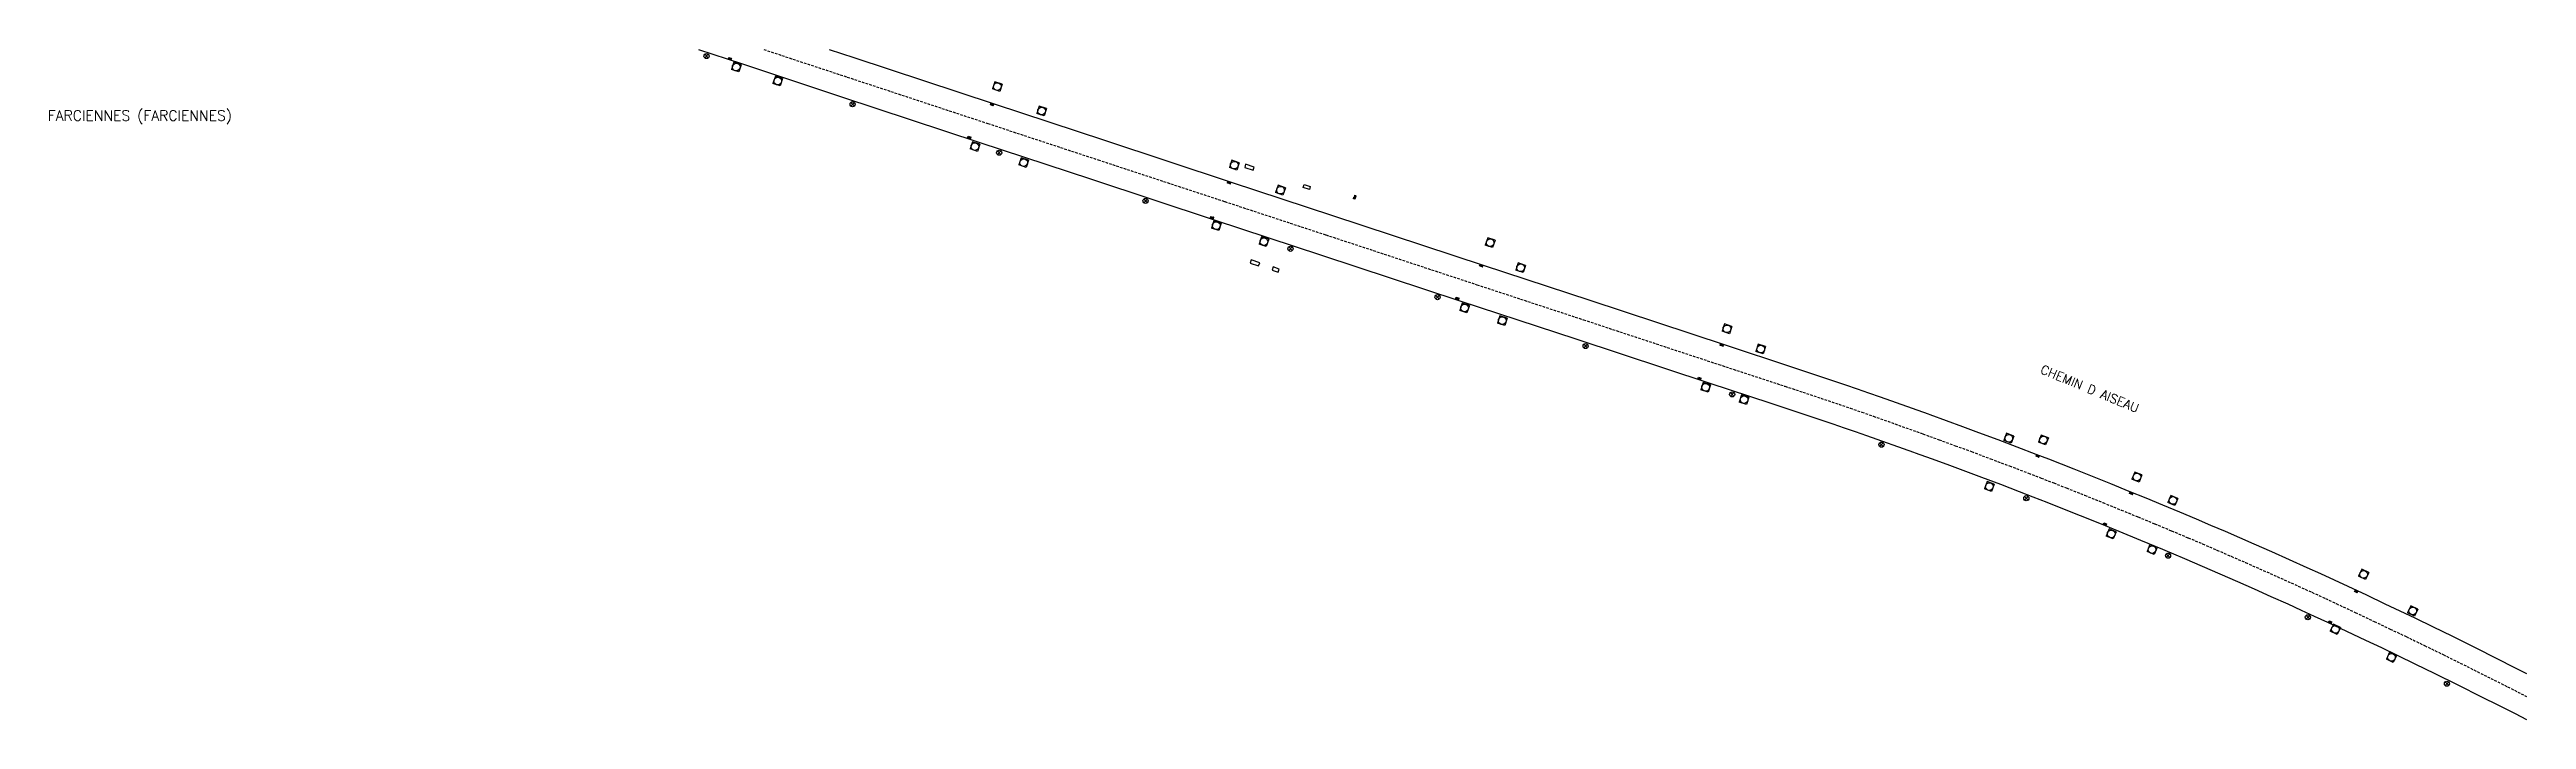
# Model space of a CAD drawing. Header units: millimetres. Extents: x 164000 to 165000, y 124000 to 125000.
# Drawn here: x 164515.8 to 165000, y 124868.9 to 125000 of the extents above; entities that cross this region are included whole.
import ezdxf
from ezdxf.enums import TextEntityAlignment as Align

# ---------------------------------------------------------------- set-up
doc = ezdxf.new("R2010")
doc.units = ezdxf.units.MM
doc.linetypes.add('DASHED', pattern=[0.75, 0.5, -0.25])
doc.layers.get('0').update_dxf_attribs({"linetype": 'CONTINUOUS'})
for name, color, linetype in [('W0001', 6, 'DASHED'), ('W0008', 7, 'CONTINUOUS'), ('W0400', 7, 'CONTINUOUS'), ('W0420', 7, 'CONTINUOUS'), ('W0421', 7, 'CONTINUOUS'), ('W0425', 7, 'CONTINUOUS'), ('W0469', 7, 'CONTINUOUS'), ('W0980', 7, 'CONTINUOUS'), ('W0989', 7, 'CONTINUOUS')]:
    doc.layers.add(name, color=color, linetype=linetype)
doc.styles.get("Standard").update_dxf_attribs({"font": 'romans.shx', "width": 0.85})

msp = doc.modelspace()

# ---------------------------------------------------------------- texts
at = {"layer": 'W0980'}
msp.add_text('FARCIENNES (FARCIENNES)', height=2, dxfattribs=at).set_placement((164533.45, 124986.93), align=Align.MIDDLE)
at = {"layer": 'W0989'}
msp.add_text('CHEMIN D AISEAU', height=1.75, rotation=337.5, dxfattribs=at).set_placement((164905.14, 124937.56), align=Align.MIDDLE_LEFT)

# ---------------------------------------------------------------- blocks, each defined once
blk = doc.blocks.new('T420')
for p, q in [((0.75, 0.75), (-0.75, 0.75)), ((-0.75, 0.75), (-0.75, -0.75)), ((0.75, 0.75), (0.75, -0.75)), ((0.75, -0.75), (-0.75, -0.75))]:
    blk.add_line(p, q)
blk.add_ellipse((0, 0), major_axis=(-0.53, 0.53), ratio=1, start_param=3.926991, end_param=10.210176)
blk = doc.blocks.new('T425')
for p, q in [((-0.15, 0.6), (0.15, 0.6)), ((-0.15, 0.6), (-0.15, 0.3)), ((-0.15, 0.3), (0.15, 0.3)), ((-0.15, 0.15), (0.15, 0.15)), ((-0.15, -0.15), (-0.15, 0.15)), ((0, 0.45), (0.15, 0.45)), ((0.15, 0.45), (0.15, 0.3)), ((0.15, 0.15), (0.15, -0.15)), ((0.15, -0.15), (-0.15, -0.15))]:
    blk.add_line(p, q)
blk.add_ellipse((0, 0), major_axis=(-0.106, 0.106), ratio=1, start_param=3.926991, end_param=10.210176)
blk = doc.blocks.new('T469')
at = {"color": 0, "linetype": 'Continuous', "flags": 128}
for points in [[(-0.35, 0.35), (0.35, -0.35)], [(-0.35, -0.35), (0.35, 0.35)]]:
    blk.add_lwpolyline(points, dxfattribs=at)
at = {"color": 0, "linetype": 'Continuous'}
blk.add_circle((0, 0), 0.5, dxfattribs=at)
blk = doc.blocks.new('T400')
for p, q in [((-0.15, 0.3), (0.15, 0.3)), ((-0.15, -0.25), (-0.15, 0.3)), ((-0.15, 0.15), (0.15, 0.15)), ((-0.15, 0), (0.15, 0)), ((0.15, 0.3), (0.15, -0.25)), ((-0.15, -0.15), (0.15, -0.15)), ((-0.15, -0.25), (-0.15, -0.3)), ((-0.15, -0.3), (0.15, -0.3)), ((0.15, -0.3), (0.15, -0.25))]:
    blk.add_line(p, q)

# ---------------------------------------------------------------- linework, layer by layer
at = {"layer": 'W0001'}
msp.add_lwpolyline([(164655.42, 125000), (164671.74, 124994.6), (164699.21, 124985.53), (164720.77, 124978.41), (164745.53, 124970.25), (164765.32, 124963.73), (164794.83, 124953.98), (164815.66, 124947.12), (164842.09, 124938.38), (164855.05, 124934.12), (164858.56, 124932.96), (164862.07, 124931.78), (164865.58, 124930.6), (164867.82, 124929.83), (164870.07, 124929.05), (164872.31, 124928.26), (164881.68, 124924.92), (164881.99, 124924.81), (164885.17, 124923.65), (164888.34, 124922.49), (164891.51, 124921.32), (164895.22, 124919.93), (164898.93, 124918.53), (164902.64, 124917.11), (164905.11, 124916.16), (164907.58, 124915.2), (164910.05, 124914.22), (164913.63, 124912.79), (164917.21, 124911.35), (164920.78, 124909.9), (164924.06, 124908.56), (164927.33, 124907.2), (164930.6, 124905.84), (164933.87, 124904.46), (164936.68, 124903.27), (164939.49, 124902.06), (164942.29, 124900.84), (164945.09, 124899.62), (164948.53, 124898.09), (164951.96, 124896.56), (164955.39, 124895.01), (164958.06, 124893.8), (164960.72, 124892.58), (164962.83, 124891.58), (164966.54, 124889.85), (164970.24, 124888.1), (164973.36, 124886.62), (164976.47, 124885.13), (164980.09, 124883.38), (164983.71, 124881.61), (164988.38, 124879.29), (164993.04, 124876.96), (164996.32, 124875.31), (164999.6, 124873.64), (165000, 124873.43)], dxfattribs=at)
at = {"layer": 'W0008'}
for points in [[(164642.65, 125000), (164651.05, 124997.23), (164670.79, 124990.69), (164697.47, 124981.88), (164719.51, 124974.61), (164743.46, 124966.7), (164764.46, 124959.78), (164791.52, 124950.84), (164814.15, 124943.38), (164840.33, 124934.74), (164852.1, 124930.87), (164856.21, 124929.51), (164860.31, 124928.14), (164864.42, 124926.76), (164866.61, 124926.01), (164868.8, 124925.25), (164870.98, 124924.48), (164880.18, 124921.21), (164880.48, 124921.1), (164883.6, 124919.98), (164886.72, 124918.84), (164889.83, 124917.68), (164893.49, 124916.32), (164897.15, 124914.94), (164900.8, 124913.55), (164903.53, 124912.49), (164906.26, 124911.43), (164908.98, 124910.35), (164912.76, 124908.84), (164916.53, 124907.31), (164920.29, 124905.78), (164924.57, 124904.01), (164928.85, 124902.22), (164933.12, 124900.42), (164936.59, 124898.94), (164940.05, 124897.44), (164943.51, 124895.92), (164946.78, 124894.46), (164950.05, 124893), (164953.32, 124891.53), (164955.93, 124890.34), (164958.53, 124889.15), (164961.13, 124887.94), (164964.83, 124886.21), (164968.52, 124884.47), (164971.63, 124883), (164974.73, 124881.51), (164978.33, 124879.77), (164981.93, 124878.01), (164986.59, 124875.7), (164991.24, 124873.37), (164994.51, 124871.72), (164997.77, 124870.06), (165000, 124868.92)], [(164668.22, 125000), (164673.01, 124998.42), (164700.47, 124989.34), (164722.02, 124982.23), (164746.79, 124974.06), (164766.58, 124967.54), (164796.08, 124957.8), (164816.92, 124950.94), (164843.35, 124942.2), (164856.31, 124937.93), (164859.83, 124936.77), (164863.35, 124935.59), (164866.87, 124934.4), (164869.13, 124933.63), (164871.4, 124932.84), (164873.65, 124932.04), (164883.03, 124928.7), (164883.35, 124928.58), (164886.54, 124927.43), (164889.73, 124926.26), (164892.91, 124925.08), (164896.64, 124923.69), (164900.36, 124922.28), (164904.08, 124920.86), (164906.56, 124919.9), (164909.05, 124918.93), (164911.53, 124917.95), (164915.12, 124916.52), (164918.71, 124915.08), (164922.3, 124913.62), (164925.59, 124912.27), (164928.87, 124910.91), (164932.16, 124909.54), (164935.43, 124908.16), (164938.26, 124906.96), (164941.08, 124905.75), (164943.9, 124904.52), (164946.71, 124903.29), (164950.16, 124901.76), (164953.61, 124900.22), (164957.05, 124898.67), (164959.73, 124897.45), (164962.4, 124896.22), (164965.08, 124894.98), (164968.7, 124893.28), (164972.32, 124891.57), (164975.25, 124890.18), (164978.17, 124888.78), (164981.78, 124887.03), (164985.38, 124885.26), (164989.86, 124883.04), (164994.32, 124880.81), (164997.54, 124879.18), (165000, 124877.93)]]:
    msp.add_lwpolyline(points, dxfattribs=at)
at = {"layer": 'W0421'}
for points in [[(164751.09, 124976.37), (164751.29, 124976.99), (164749.62, 124977.54), (164749.43, 124976.92)], [(164762.26, 124973.22), (164762.08, 124972.63), (164760.88, 124972.99), (164761.06, 124973.6)], [(164750.72, 124958.84), (164750.5, 124958.22), (164752.15, 124957.65), (164752.36, 124958.27)], [(164755.96, 124956.44), (164756.17, 124957.05), (164755, 124957.45), (164754.8, 124956.85)]]:
    msp.add_lwpolyline(points, close=True, dxfattribs=at)

# ---------------------------------------------------------------- block references
at = {"layer": 'W0400'}
for p, rotation in [((164648.83, 124998.2), 71.72437121934108), ((164700.05, 124989.21), 71.71786962196282), ((164695.6, 124982.78), 71.72498675502145), ((164746.38, 124973.91), 71.75405374286997), ((164743.08, 124967.12), 71.71877434560766), ((164795.69, 124957.71), 71.71954972452188), ((164791.03, 124951.29), 71.72525465640399), ((164842.68, 124942.16), 71.70176394665982), ((164838.35, 124935.64), 71.73922192405851), ((164904.46, 124920.46), 68.91711637318411), ((164922.75, 124913.18), 67.73081987185931), ((164917.61, 124907.13), 67.79060914131863), ((164966.71, 124893.96), 64.8876132612103), ((164961.64, 124887.99), 64.95039235575287)]:
    msp.add_blockref('T400', p, dxfattribs=dict(at, rotation=rotation))
at = {"layer": 'W0420'}
for p, rotation in [((164650.04, 124996.55), 341.7243712185951), ((164658.16, 124993.83), 341.6800677951422), ((164701.08, 124992.75), 341.7383761198454), ((164709.73, 124987.95), 341.7383761198454), ((164696.69, 124981.01), 341.724986754206), ((164706.22, 124977.88), 341.7383761198454), ((164706.24, 124977.88), 341.7383761198454), ((164747.4, 124977.37), 341.7690723534725), ((164756.43, 124972.48), 341.7690723534725), ((164743.88, 124965.55), 341.7690723534725), ((164753.18, 124962.39), 341.7690723534725), ((164797.42, 124962.19), 341.7506066617555), ((164803.37, 124957.29), 341.7506066617555), ((164792.41, 124949.43), 341.7506066617555), ((164799.78, 124946.93), 341.7506066617555), ((164843.7, 124945.35), 341.7392219232784), ((164850.31, 124941.42), 341.7887988404426), ((164839.54, 124933.92), 341.7392219232784), ((164847.06, 124931.51), 341.7887988404426), ((164898.81, 124923.94), 339.3304909998296), ((164905.57, 124923.6), 338.9326341897007), ((164895, 124914.5), 339.3304909998296), ((164923.85, 124916.36), 337.7906091415527), ((164930.89, 124911.77), 337.34456432765), ((164918.82, 124905.22), 337.7906091415527), ((164926.81, 124902.16), 337.34456432765), ((164968.16, 124897.32), 334.9503923561268), ((164977.77, 124890.16), 334.4047036092693), ((164962.65, 124886.54), 334.9503923561268), ((164973.61, 124881.06), 334.4047036092693)]:
    msp.add_blockref('T420', p, dxfattribs=dict(at, rotation=rotation))
at = {"layer": 'W0425', "rotation": 341.7195497247402}
msp.add_blockref('T425', (164770.88, 124970.9), dxfattribs=at)
at = {"layer": 'W0469'}
for p in [(164644.23, 124998.71), (164672.79, 124989.28), (164701.43, 124979.81), (164730.05, 124970.37), (164758.38, 124961.01), (164787.13, 124951.55), (164816.08, 124941.98), (164844.73, 124932.53), (164873.91, 124922.69), (164902.23, 124912.21), (164929.94, 124900.97), (164957.27, 124888.92), (164984.46, 124875.92)]:
    msp.add_blockref('T469', p, dxfattribs=at)

msp.set_redraw_order([(e.dxf.handle, doc.entitydb.next_handle()) for e in msp.query("TEXT MTEXT ATTDEF DIMENSION ARC_DIMENSION")])  # texts and dimensions are drawn at this point

doc.saveas('drawing.dxf')
